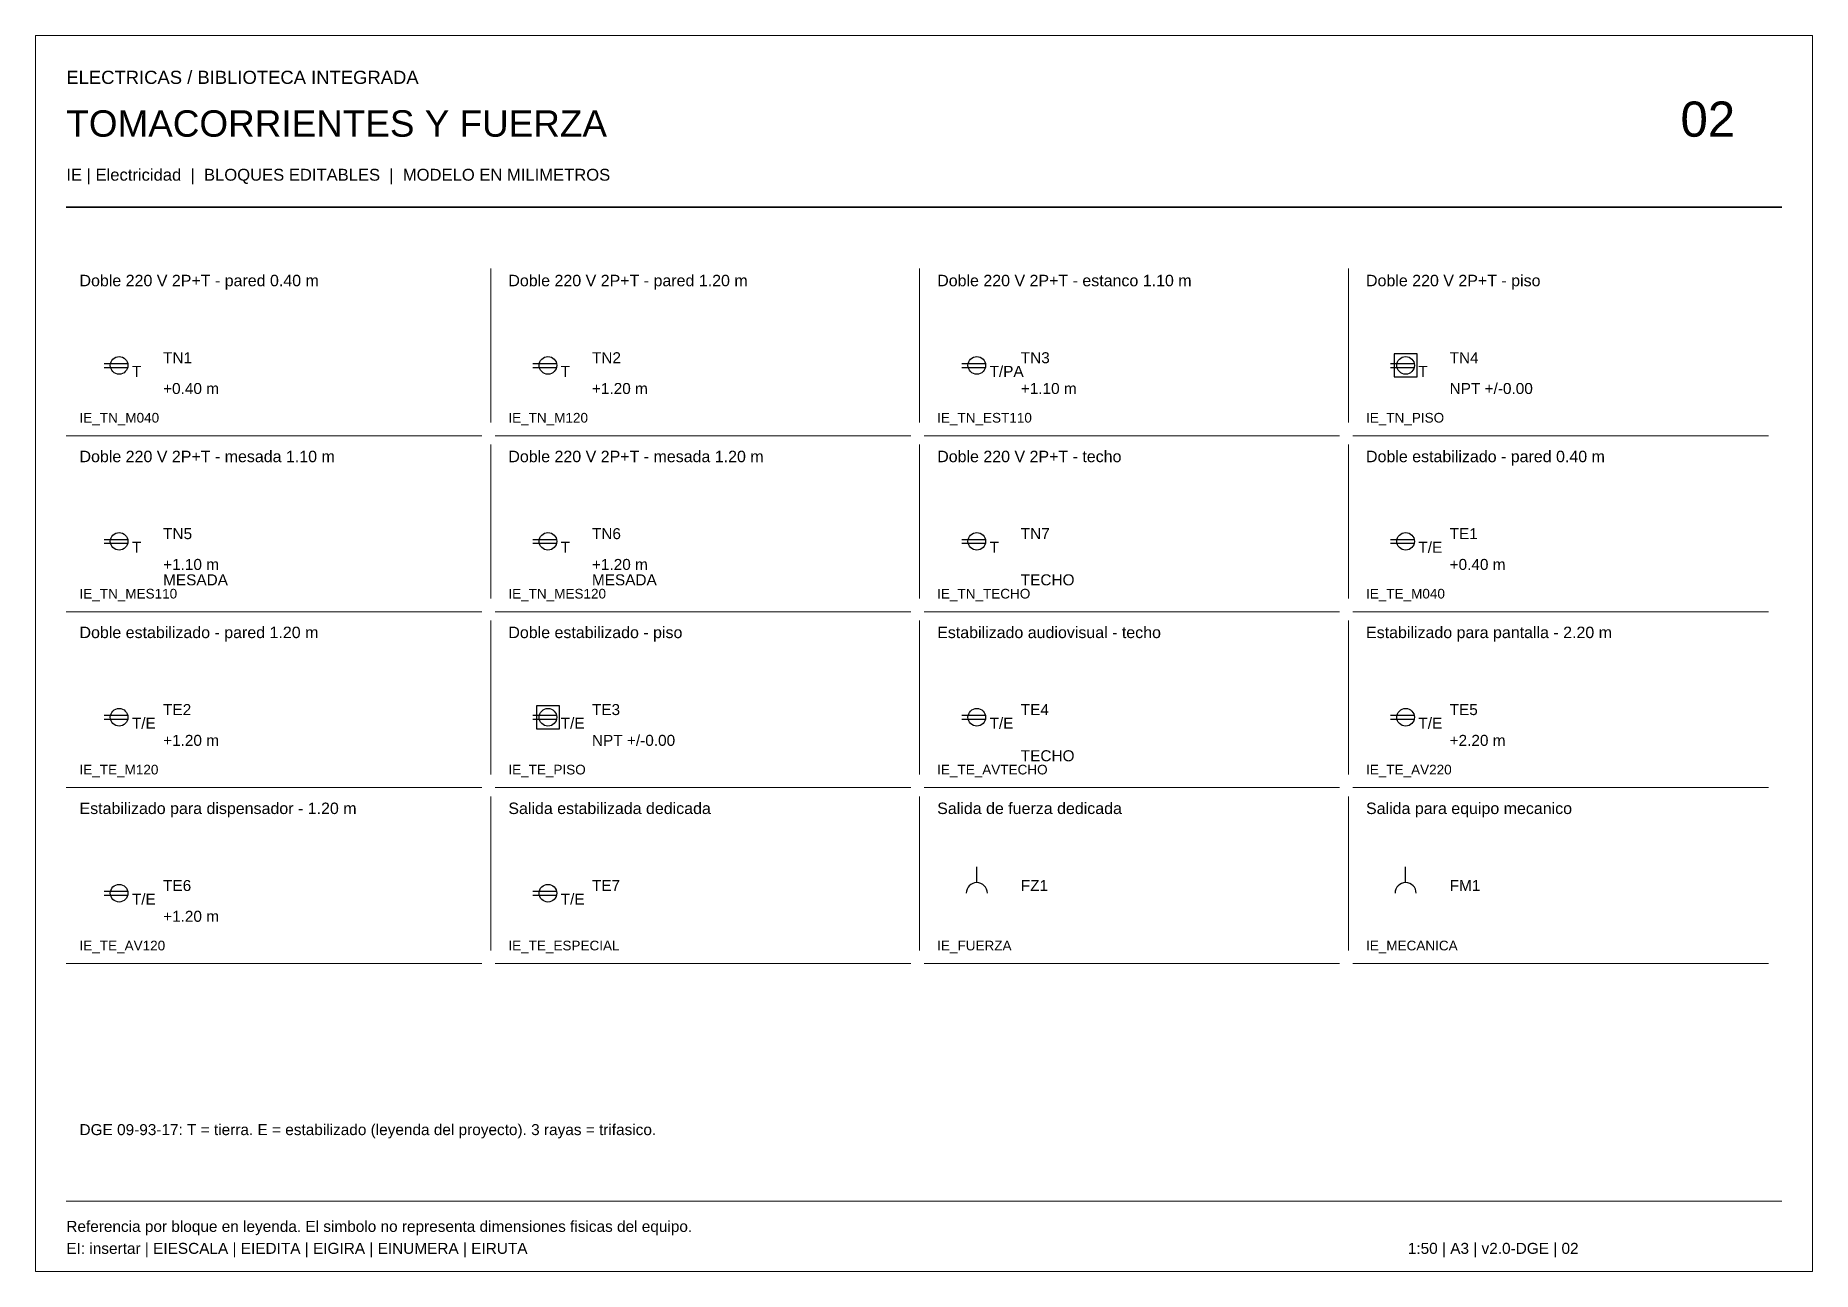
# Model space of a CAD drawing. Header units: millimetres. Extents: x 400 to 200600, y -39600 to -25550.
# Drawn here: x 22900 to 43100, y -39600 to -25550 of the extents above; entities that cross this region are included whole.
import ezdxf

# ---------------------------------------------------------------- set-up
doc = ezdxf.new("R2010")
doc.units = ezdxf.units.MM
for name, color, linetype, lineweight in [('EIC-CATALOGO', 7, 'Continuous', 18), ('EIC-MARCO', 8, 'Continuous', 13), ('IE-FUERZA', 14, 'Continuous', 30), ('IE-TOMAS-ESTABILIZADOS', 14, 'Continuous', 25), ('IE-TOMAS-NORMALES', 7, 'Continuous', 25)]:
    doc.layers.add(name, color=color, linetype=linetype, lineweight=lineweight)
doc.styles.add('EI_TEXTO', font='arial.ttf')

msp = doc.modelspace()

# ---------------------------------------------------------------- texts
at = {"layer": 'EIC-CATALOGO', "color": 34, "style": 'EI_TEXTO'}
for s, height, p in [('ELECTRICAS / BIBLIOTECA INTEGRADA', 150, (23250, -26100)), ('02', 400, (41600, -26700))]:
    msp.add_text(s, height=height, dxfattribs=at).set_placement(p)
at = {"layer": 'EIC-CATALOGO', "color": 7, "style": 'EI_TEXTO'}
for s, height, p in [('TOMACORRIENTES Y FUERZA', 300, (23250, -26700)), ('IE | Electricidad  |  BLOQUES EDITABLES  |  MODELO EN MILIMETROS', 135, (23250, -27200)), ('Doble 220 V 2P+T - pared 0.40 m', 130, (23400, -28400)), ('Doble 220 V 2P+T - pared 1.20 m', 130, (28275, -28400)), ('Doble 220 V 2P+T - estanco 1.10 m', 130, (33150, -28400)), ('Doble 220 V 2P+T - piso', 130, (38025, -28400)), ('Doble 220 V 2P+T - mesada 1.10 m', 130, (23400, -30400)), ('Doble 220 V 2P+T - mesada 1.20 m', 130, (28275, -30400)), ('Doble 220 V 2P+T - techo', 130, (33150, -30400)), ('Doble estabilizado - pared 0.40 m', 130, (38025, -30400)), ('Doble estabilizado - pared 1.20 m', 130, (23400, -32400)), ('Doble estabilizado - piso', 130, (28275, -32400)), ('Estabilizado audiovisual - techo', 130, (33150, -32400)), ('Estabilizado para pantalla - 2.20 m', 130, (38025, -32400)), ('Estabilizado para dispensador - 1.20 m', 130, (23400, -34400)), ('Salida estabilizada dedicada', 130, (28275, -34400)), ('Salida de fuerza dedicada', 130, (33150, -34400)), ('Salida para equipo mecanico', 130, (38025, -34400)), ('DGE 09-93-17: T = tierra. E = estabilizado (leyenda del proyecto). 3 rayas = trifasico.', 125, (23400, -38050)), ('Referencia por bloque en leyenda. El simbolo no representa dimensiones fisicas del equipo.', 125, (23250, -39150)), ('EI: insertar | EIESCALA | EIEDITA | EIGIRA | EINUMERA | EIRUTA', 125, (23250, -39400)), ('1:50 | A3 | v2.0-DGE | 02', 125, (38500, -39400))]:
    msp.add_text(s, height=height, dxfattribs=at).set_placement(p)
at = {"layer": 'EIC-CATALOGO', "color": 8, "style": 'EI_TEXTO'}
for s, p in [('IE_TN_M040', (23400, -29950)), ('IE_TN_M120', (28275, -29950)), ('IE_TN_EST110', (33150, -29950)), ('IE_TN_PISO', (38025, -29950)), ('IE_TN_MES110', (23400, -31950)), ('IE_TN_MES120', (28275, -31950)), ('IE_TN_TECHO', (33150, -31950)), ('IE_TE_M040', (38025, -31950)), ('IE_TE_M120', (23400, -33950)), ('IE_TE_PISO', (28275, -33950)), ('IE_TE_AVTECHO', (33150, -33950)), ('IE_TE_AV220', (38025, -33950)), ('IE_TE_AV120', (23400, -35950)), ('IE_TE_ESPECIAL', (28275, -35950)), ('IE_FUERZA', (33150, -35950)), ('IE_MECANICA', (38025, -35950))]:
    msp.add_text(s, height=110, dxfattribs=at).set_placement(p)

# ---------------------------------------------------------------- blocks, each defined once
blk = doc.blocks.new('IE_TN_M040')
at = {"color": 0, "lineweight": -2}
for p, q in [((-3.4, 0.45), (1.95, 0.45)), ((-3.4, -0.45), (1.95, -0.45))]:
    blk.add_line(p, q, dxfattribs=at)
blk.add_circle((0, 0), 2, dxfattribs=at)
at = {"color": 0, "style": 'EI_TEXTO', "flags": 1}
for tag in ['ALIMENTACION', 'TIPO', 'TABLERO', 'TENSION', 'SISTEMA', 'OBSERVACIONES', 'CONFIGURACION', 'CORRIENTE', 'CLASE_REFERENCIA', 'DESCRIPCION', 'MONTAJE', 'NORMA', 'PAGINA_DGE', 'NUM_TOMAS', 'IP']:
    blk.add_attdef(tag, (0, 0), '', height=2.5, dxfattribs=at)
at = {"color": 0, "style": 'EI_TEXTO'}
for tag, p in [('CODIGO', (10, 0.5)), ('DISTINTIVO', (2.9, -2.6)), ('ALTURA', (10, -6.5)), ('CIRCUITO', (10, -3)), ('NOTA_MONTAJE', (10, -10))]:
    blk.add_attdef(tag, p, '', height=2.5, dxfattribs=at)
blk = doc.blocks.new('IE_TN_M120')
at = {"color": 0, "lineweight": -2}
for p, q in [((-3.4, 0.45), (1.95, 0.45)), ((-3.4, -0.45), (1.95, -0.45))]:
    blk.add_line(p, q, dxfattribs=at)
blk.add_circle((0, 0), 2, dxfattribs=at)
at = {"color": 0, "style": 'EI_TEXTO', "flags": 1}
for tag in ['ALIMENTACION', 'TIPO', 'TABLERO', 'TENSION', 'SISTEMA', 'OBSERVACIONES', 'CONFIGURACION', 'CORRIENTE', 'CLASE_REFERENCIA', 'DESCRIPCION', 'MONTAJE', 'NORMA', 'PAGINA_DGE', 'NUM_TOMAS', 'IP']:
    blk.add_attdef(tag, (0, 0), '', height=2.5, dxfattribs=at)
at = {"color": 0, "style": 'EI_TEXTO'}
for tag, p in [('CODIGO', (10, 0.5)), ('DISTINTIVO', (2.9, -2.6)), ('ALTURA', (10, -6.5)), ('CIRCUITO', (10, -3)), ('NOTA_MONTAJE', (10, -10))]:
    blk.add_attdef(tag, p, '', height=2.5, dxfattribs=at)
blk = doc.blocks.new('IE_TN_EST110')
at = {"color": 0, "lineweight": -2}
for p, q in [((-3.4, 0.45), (1.95, 0.45)), ((-3.4, -0.45), (1.95, -0.45))]:
    blk.add_line(p, q, dxfattribs=at)
blk.add_circle((0, 0), 2, dxfattribs=at)
at = {"color": 0, "style": 'EI_TEXTO', "flags": 1}
for tag in ['ALIMENTACION', 'TIPO', 'TABLERO', 'TENSION', 'SISTEMA', 'OBSERVACIONES', 'CONFIGURACION', 'CORRIENTE', 'CLASE_REFERENCIA', 'DESCRIPCION', 'MONTAJE', 'NORMA', 'PAGINA_DGE', 'NUM_TOMAS', 'IP']:
    blk.add_attdef(tag, (0, 0), '', height=2.5, dxfattribs=at)
at = {"color": 0, "style": 'EI_TEXTO'}
for tag, p in [('CODIGO', (10, 0.5)), ('DISTINTIVO', (2.9, -2.6)), ('ALTURA', (10, -6.5)), ('CIRCUITO', (10, -3)), ('NOTA_MONTAJE', (10, -10))]:
    blk.add_attdef(tag, p, '', height=2.5, dxfattribs=at)
blk = doc.blocks.new('IE_TN_PISO')
at = {"color": 0, "lineweight": -2}
for p, q in [((-3.4, 0.45), (1.95, 0.45)), ((-3.4, -0.45), (1.95, -0.45))]:
    blk.add_line(p, q, dxfattribs=at)
blk.add_lwpolyline([(-2.6, -2.6), (2.6, -2.6), (2.6, 2.6), (-2.6, 2.6)], close=True, dxfattribs=at)
blk.add_circle((0, 0), 2, dxfattribs=at)
at = {"color": 0, "style": 'EI_TEXTO', "flags": 1}
for tag in ['ALIMENTACION', 'TIPO', 'TABLERO', 'TENSION', 'SISTEMA', 'OBSERVACIONES', 'CONFIGURACION', 'CORRIENTE', 'CLASE_REFERENCIA', 'DESCRIPCION', 'MONTAJE', 'NORMA', 'PAGINA_DGE', 'NUM_TOMAS', 'IP']:
    blk.add_attdef(tag, (0, 0), '', height=2.5, dxfattribs=at)
at = {"color": 0, "style": 'EI_TEXTO'}
for tag, p in [('CODIGO', (10, 0.5)), ('DISTINTIVO', (2.9, -2.6)), ('ALTURA', (10, -6.5)), ('CIRCUITO', (10, -3)), ('NOTA_MONTAJE', (10, -10))]:
    blk.add_attdef(tag, p, '', height=2.5, dxfattribs=at)
blk = doc.blocks.new('IE_TN_MES110')
at = {"color": 0, "lineweight": -2}
for p, q in [((-3.4, 0.45), (1.95, 0.45)), ((-3.4, -0.45), (1.95, -0.45))]:
    blk.add_line(p, q, dxfattribs=at)
blk.add_circle((0, 0), 2, dxfattribs=at)
at = {"color": 0, "style": 'EI_TEXTO', "flags": 1}
for tag in ['ALIMENTACION', 'TIPO', 'TABLERO', 'TENSION', 'SISTEMA', 'OBSERVACIONES', 'CONFIGURACION', 'CORRIENTE', 'CLASE_REFERENCIA', 'DESCRIPCION', 'MONTAJE', 'NORMA', 'PAGINA_DGE', 'NUM_TOMAS', 'IP']:
    blk.add_attdef(tag, (0, 0), '', height=2.5, dxfattribs=at)
at = {"color": 0, "style": 'EI_TEXTO'}
for tag, p in [('CODIGO', (10, 0.5)), ('DISTINTIVO', (2.9, -2.6)), ('ALTURA', (10, -6.5)), ('CIRCUITO', (10, -3)), ('NOTA_MONTAJE', (10, -10))]:
    blk.add_attdef(tag, p, '', height=2.5, dxfattribs=at)
blk = doc.blocks.new('IE_TN_MES120')
at = {"color": 0, "lineweight": -2}
for p, q in [((-3.4, 0.45), (1.95, 0.45)), ((-3.4, -0.45), (1.95, -0.45))]:
    blk.add_line(p, q, dxfattribs=at)
blk.add_circle((0, 0), 2, dxfattribs=at)
at = {"color": 0, "style": 'EI_TEXTO', "flags": 1}
for tag in ['ALIMENTACION', 'TIPO', 'TABLERO', 'TENSION', 'SISTEMA', 'OBSERVACIONES', 'CONFIGURACION', 'CORRIENTE', 'CLASE_REFERENCIA', 'DESCRIPCION', 'MONTAJE', 'NORMA', 'PAGINA_DGE', 'NUM_TOMAS', 'IP']:
    blk.add_attdef(tag, (0, 0), '', height=2.5, dxfattribs=at)
at = {"color": 0, "style": 'EI_TEXTO'}
for tag, p in [('CODIGO', (10, 0.5)), ('DISTINTIVO', (2.9, -2.6)), ('ALTURA', (10, -6.5)), ('CIRCUITO', (10, -3)), ('NOTA_MONTAJE', (10, -10))]:
    blk.add_attdef(tag, p, '', height=2.5, dxfattribs=at)
blk = doc.blocks.new('IE_TN_TECHO')
at = {"color": 0, "lineweight": -2}
for p, q in [((-3.4, 0.45), (1.95, 0.45)), ((-3.4, -0.45), (1.95, -0.45))]:
    blk.add_line(p, q, dxfattribs=at)
blk.add_circle((0, 0), 2, dxfattribs=at)
at = {"color": 0, "style": 'EI_TEXTO', "flags": 1}
for tag in ['ALIMENTACION', 'TIPO', 'TABLERO', 'TENSION', 'SISTEMA', 'OBSERVACIONES', 'CONFIGURACION', 'CORRIENTE', 'CLASE_REFERENCIA', 'DESCRIPCION', 'MONTAJE', 'NORMA', 'PAGINA_DGE', 'NUM_TOMAS', 'IP']:
    blk.add_attdef(tag, (0, 0), '', height=2.5, dxfattribs=at)
at = {"color": 0, "style": 'EI_TEXTO'}
for tag, p in [('CODIGO', (10, 0.5)), ('DISTINTIVO', (2.9, -2.6)), ('ALTURA', (10, -6.5)), ('CIRCUITO', (10, -3)), ('NOTA_MONTAJE', (10, -10))]:
    blk.add_attdef(tag, p, '', height=2.5, dxfattribs=at)
blk = doc.blocks.new('IE_TE_M040')
at = {"color": 0, "lineweight": -2}
for p, q in [((-3.4, 0.45), (1.95, 0.45)), ((-3.4, -0.45), (1.95, -0.45))]:
    blk.add_line(p, q, dxfattribs=at)
blk.add_circle((0, 0), 2, dxfattribs=at)
at = {"color": 0, "style": 'EI_TEXTO', "flags": 1}
for tag in ['ALIMENTACION', 'TIPO', 'TABLERO', 'TENSION', 'SISTEMA', 'OBSERVACIONES', 'CONFIGURACION', 'CORRIENTE', 'CLASE_REFERENCIA', 'DESCRIPCION', 'MONTAJE', 'NORMA', 'PAGINA_DGE', 'NUM_TOMAS', 'IP']:
    blk.add_attdef(tag, (0, 0), '', height=2.5, dxfattribs=at)
at = {"color": 0, "style": 'EI_TEXTO'}
for tag, p in [('CODIGO', (10, 0.5)), ('DISTINTIVO', (2.9, -2.6)), ('ALTURA', (10, -6.5)), ('CIRCUITO', (10, -3)), ('NOTA_MONTAJE', (10, -10))]:
    blk.add_attdef(tag, p, '', height=2.5, dxfattribs=at)
blk = doc.blocks.new('IE_TE_M120')
at = {"color": 0, "lineweight": -2}
for p, q in [((-3.4, 0.45), (1.95, 0.45)), ((-3.4, -0.45), (1.95, -0.45))]:
    blk.add_line(p, q, dxfattribs=at)
blk.add_circle((0, 0), 2, dxfattribs=at)
at = {"color": 0, "style": 'EI_TEXTO', "flags": 1}
for tag in ['ALIMENTACION', 'TIPO', 'TABLERO', 'TENSION', 'SISTEMA', 'OBSERVACIONES', 'CONFIGURACION', 'CORRIENTE', 'CLASE_REFERENCIA', 'DESCRIPCION', 'MONTAJE', 'NORMA', 'PAGINA_DGE', 'NUM_TOMAS', 'IP']:
    blk.add_attdef(tag, (0, 0), '', height=2.5, dxfattribs=at)
at = {"color": 0, "style": 'EI_TEXTO'}
for tag, p in [('CODIGO', (10, 0.5)), ('DISTINTIVO', (2.9, -2.6)), ('ALTURA', (10, -6.5)), ('CIRCUITO', (10, -3)), ('NOTA_MONTAJE', (10, -10))]:
    blk.add_attdef(tag, p, '', height=2.5, dxfattribs=at)
blk = doc.blocks.new('IE_TE_PISO')
at = {"color": 0, "lineweight": -2}
for p, q in [((-3.4, 0.45), (1.95, 0.45)), ((-3.4, -0.45), (1.95, -0.45))]:
    blk.add_line(p, q, dxfattribs=at)
blk.add_lwpolyline([(-2.6, -2.6), (2.6, -2.6), (2.6, 2.6), (-2.6, 2.6)], close=True, dxfattribs=at)
blk.add_circle((0, 0), 2, dxfattribs=at)
at = {"color": 0, "style": 'EI_TEXTO', "flags": 1}
for tag in ['ALIMENTACION', 'TIPO', 'TABLERO', 'TENSION', 'SISTEMA', 'OBSERVACIONES', 'CONFIGURACION', 'CORRIENTE', 'CLASE_REFERENCIA', 'DESCRIPCION', 'MONTAJE', 'NORMA', 'PAGINA_DGE', 'NUM_TOMAS', 'IP']:
    blk.add_attdef(tag, (0, 0), '', height=2.5, dxfattribs=at)
at = {"color": 0, "style": 'EI_TEXTO'}
for tag, p in [('CODIGO', (10, 0.5)), ('DISTINTIVO', (2.9, -2.6)), ('ALTURA', (10, -6.5)), ('CIRCUITO', (10, -3)), ('NOTA_MONTAJE', (10, -10))]:
    blk.add_attdef(tag, p, '', height=2.5, dxfattribs=at)
blk = doc.blocks.new('IE_TE_AVTECHO')
at = {"color": 0, "lineweight": -2}
for p, q in [((-3.4, 0.45), (1.95, 0.45)), ((-3.4, -0.45), (1.95, -0.45))]:
    blk.add_line(p, q, dxfattribs=at)
blk.add_circle((0, 0), 2, dxfattribs=at)
at = {"color": 0, "style": 'EI_TEXTO', "flags": 1}
for tag in ['ALIMENTACION', 'TIPO', 'TABLERO', 'TENSION', 'SISTEMA', 'OBSERVACIONES', 'CONFIGURACION', 'CORRIENTE', 'CLASE_REFERENCIA', 'DESCRIPCION', 'MONTAJE', 'NORMA', 'PAGINA_DGE', 'NUM_TOMAS', 'IP']:
    blk.add_attdef(tag, (0, 0), '', height=2.5, dxfattribs=at)
at = {"color": 0, "style": 'EI_TEXTO'}
for tag, p in [('CODIGO', (10, 0.5)), ('DISTINTIVO', (2.9, -2.6)), ('ALTURA', (10, -6.5)), ('CIRCUITO', (10, -3)), ('NOTA_MONTAJE', (10, -10))]:
    blk.add_attdef(tag, p, '', height=2.5, dxfattribs=at)
blk = doc.blocks.new('IE_TE_AV220')
at = {"color": 0, "lineweight": -2}
for p, q in [((-3.4, 0.45), (1.95, 0.45)), ((-3.4, -0.45), (1.95, -0.45))]:
    blk.add_line(p, q, dxfattribs=at)
blk.add_circle((0, 0), 2, dxfattribs=at)
at = {"color": 0, "style": 'EI_TEXTO', "flags": 1}
for tag in ['ALIMENTACION', 'TIPO', 'TABLERO', 'TENSION', 'SISTEMA', 'OBSERVACIONES', 'CONFIGURACION', 'CORRIENTE', 'CLASE_REFERENCIA', 'DESCRIPCION', 'MONTAJE', 'NORMA', 'PAGINA_DGE', 'NUM_TOMAS', 'IP']:
    blk.add_attdef(tag, (0, 0), '', height=2.5, dxfattribs=at)
at = {"color": 0, "style": 'EI_TEXTO'}
for tag, p in [('CODIGO', (10, 0.5)), ('DISTINTIVO', (2.9, -2.6)), ('ALTURA', (10, -6.5)), ('CIRCUITO', (10, -3)), ('NOTA_MONTAJE', (10, -10))]:
    blk.add_attdef(tag, p, '', height=2.5, dxfattribs=at)
blk = doc.blocks.new('IE_TE_AV120')
at = {"color": 0, "lineweight": -2}
for p, q in [((-3.4, 0.45), (1.95, 0.45)), ((-3.4, -0.45), (1.95, -0.45))]:
    blk.add_line(p, q, dxfattribs=at)
blk.add_circle((0, 0), 2, dxfattribs=at)
at = {"color": 0, "style": 'EI_TEXTO', "flags": 1}
for tag in ['ALIMENTACION', 'TIPO', 'TABLERO', 'TENSION', 'SISTEMA', 'OBSERVACIONES', 'CONFIGURACION', 'CORRIENTE', 'CLASE_REFERENCIA', 'DESCRIPCION', 'MONTAJE', 'NORMA', 'PAGINA_DGE', 'NUM_TOMAS', 'IP']:
    blk.add_attdef(tag, (0, 0), '', height=2.5, dxfattribs=at)
at = {"color": 0, "style": 'EI_TEXTO'}
for tag, p in [('CODIGO', (10, 0.5)), ('DISTINTIVO', (2.9, -2.6)), ('ALTURA', (10, -6.5)), ('CIRCUITO', (10, -3)), ('NOTA_MONTAJE', (10, -10))]:
    blk.add_attdef(tag, p, '', height=2.5, dxfattribs=at)
blk = doc.blocks.new('IE_TE_ESPECIAL')
at = {"color": 0, "lineweight": -2}
for p, q in [((-3.4, 0.45), (1.95, 0.45)), ((-3.4, -0.45), (1.95, -0.45))]:
    blk.add_line(p, q, dxfattribs=at)
blk.add_circle((0, 0), 2, dxfattribs=at)
at = {"color": 0, "style": 'EI_TEXTO', "flags": 1}
for tag in ['ALIMENTACION', 'TIPO', 'TABLERO', 'TENSION', 'SISTEMA', 'OBSERVACIONES', 'CONFIGURACION', 'CORRIENTE', 'CLASE_REFERENCIA', 'DESCRIPCION', 'MONTAJE', 'NORMA', 'PAGINA_DGE', 'NUM_TOMAS', 'IP']:
    blk.add_attdef(tag, (0, 0), '', height=2.5, dxfattribs=at)
at = {"color": 0, "style": 'EI_TEXTO'}
for tag, p in [('CODIGO', (10, 0.5)), ('DISTINTIVO', (2.9, -2.6)), ('ALTURA', (10, -6.5)), ('CIRCUITO', (10, -3)), ('NOTA_MONTAJE', (10, -10))]:
    blk.add_attdef(tag, p, '', height=2.5, dxfattribs=at)
blk = doc.blocks.new('IE_FUERZA')
at = {"color": 0, "lineweight": -2}
blk.add_line((0, 2.4), (0, 6), dxfattribs=at)
blk.add_arc((0, 0), 2.4, 0, 180, dxfattribs=at)
at = {"color": 0, "style": 'EI_TEXTO', "flags": 1}
for tag in ['TIPO', 'TABLERO', 'TENSION', 'SISTEMA', 'OBSERVACIONES', 'CLASE_REFERENCIA', 'DESCRIPCION', 'MONTAJE', 'NORMA', 'FASES', 'POTENCIA', 'EQUIPO', 'PAGINA_DGE']:
    blk.add_attdef(tag, (0, 0), '', height=2.5, dxfattribs=at)
at = {"color": 0, "style": 'EI_TEXTO'}
for tag, p in [('CODIGO', (10, 0.5)), ('ALTURA', (10, -6.5)), ('CIRCUITO', (10, -3))]:
    blk.add_attdef(tag, p, '', height=2.5, dxfattribs=at)
blk = doc.blocks.new('IE_MECANICA')
at = {"color": 0, "lineweight": -2}
blk.add_line((0, 2.4), (0, 6), dxfattribs=at)
blk.add_arc((0, 0), 2.4, 0, 180, dxfattribs=at)
at = {"color": 0, "style": 'EI_TEXTO', "flags": 1}
for tag in ['TIPO', 'TABLERO', 'TENSION', 'SISTEMA', 'OBSERVACIONES', 'CLASE_REFERENCIA', 'DESCRIPCION', 'MONTAJE', 'NORMA', 'FASES', 'POTENCIA', 'EQUIPO', 'PAGINA_DGE']:
    blk.add_attdef(tag, (0, 0), '', height=2.5, dxfattribs=at)
at = {"color": 0, "style": 'EI_TEXTO'}
for tag, p in [('CODIGO', (10, 0.5)), ('ALTURA', (10, -6.5)), ('CIRCUITO', (10, -3))]:
    blk.add_attdef(tag, p, '', height=2.5, dxfattribs=at)

# ---------------------------------------------------------------- linework, layer by layer
at = {"layer": 'EIC-MARCO', "color": 34, "lineweight": 35}
msp.add_line((23250, -27500), (42750, -27500), dxfattribs=at)
at = {"layer": 'EIC-MARCO', "color": 8, "lineweight": 13}
for p, q in [((28075, -29950), (28075, -28200)), ((32950, -29950), (32950, -28200)), ((37825, -29950), (37825, -28200)), ((23250, -30100), (27975, -30100)), ((28075, -31950), (28075, -30200)), ((28125, -30100), (32850, -30100)), ((32950, -31950), (32950, -30200)), ((33000, -30100), (37725, -30100)), ((37825, -31950), (37825, -30200)), ((37875, -30100), (42600, -30100)), ((23250, -32100), (27975, -32100)), ((28125, -32100), (32850, -32100)), ((33000, -32100), (37725, -32100)), ((37875, -32100), (42600, -32100)), ((28075, -33950), (28075, -32200)), ((32950, -33950), (32950, -32200)), ((37825, -33950), (37825, -32200)), ((23250, -34100), (27975, -34100)), ((28125, -34100), (32850, -34100)), ((33000, -34100), (37725, -34100)), ((37875, -34100), (42600, -34100)), ((28075, -35950), (28075, -34200)), ((32950, -35950), (32950, -34200)), ((37825, -35950), (37825, -34200)), ((23250, -36100), (27975, -36100)), ((28125, -36100), (32850, -36100)), ((33000, -36100), (37725, -36100)), ((37875, -36100), (42600, -36100)), ((23250, -38800), (42750, -38800))]:
    msp.add_line(p, q, dxfattribs=at)
at = {"layer": 'EIC-MARCO'}
msp.add_lwpolyline([(22900, -39600), (43100, -39600), (43100, -25550), (22900, -25550)], close=True, dxfattribs=at)

# ---------------------------------------------------------------- block references
at = {"layer": 'IE-FUERZA'}
ref = msp.add_blockref('IE_FUERZA', (33600, -35300), dxfattribs=dict(at, xscale=50, yscale=50, zscale=50))
ref.add_attrib('CODIGO', 'FZ1', (34100, -35275), dxfattribs={"layer": '0', "height": 125, "style": 'EI_TEXTO'})
ref = msp.add_blockref('IE_MECANICA', (38475, -35300), dxfattribs=dict(at, xscale=50, yscale=50, zscale=50))
ref.add_attrib('CODIGO', 'FM1', (38975, -35275), dxfattribs={"layer": '0', "height": 125, "style": 'EI_TEXTO'})
at = {"layer": 'IE-TOMAS-ESTABILIZADOS'}
ref = msp.add_blockref('IE_TE_M040', (38475, -31300), dxfattribs=dict(at, xscale=50, yscale=50, zscale=50))
ref.add_attrib('CODIGO', 'TE1', (38975, -31275), dxfattribs={"layer": '0', "height": 125, "style": 'EI_TEXTO'})
ref.add_attrib('ALTURA', '+0.40 m', (38975, -31625), dxfattribs={"layer": '0', "height": 125, "style": 'EI_TEXTO'})
ref.add_attrib('DISTINTIVO', 'T/E', (38620, -31430), dxfattribs={"layer": '0', "height": 125, "style": 'EI_TEXTO'})
ref = msp.add_blockref('IE_TE_M120', (23850, -33300), dxfattribs=dict(at, xscale=50, yscale=50, zscale=50))
ref.add_attrib('CODIGO', 'TE2', (24350, -33275), dxfattribs={"layer": '0', "height": 125, "style": 'EI_TEXTO'})
ref.add_attrib('ALTURA', '+1.20 m', (24350, -33625), dxfattribs={"layer": '0', "height": 125, "style": 'EI_TEXTO'})
ref.add_attrib('DISTINTIVO', 'T/E', (23995, -33430), dxfattribs={"layer": '0', "height": 125, "style": 'EI_TEXTO'})
ref = msp.add_blockref('IE_TE_PISO', (28725, -33300), dxfattribs=dict(at, xscale=50, yscale=50, zscale=50))
ref.add_attrib('CODIGO', 'TE3', (29225, -33275), dxfattribs={"layer": '0', "height": 125, "style": 'EI_TEXTO'})
ref.add_attrib('ALTURA', 'NPT +/-0.00', (29225, -33625), dxfattribs={"layer": '0', "height": 125, "style": 'EI_TEXTO'})
ref.add_attrib('DISTINTIVO', 'T/E', (28870, -33430), dxfattribs={"layer": '0', "height": 125, "style": 'EI_TEXTO'})
ref = msp.add_blockref('IE_TE_AVTECHO', (33600, -33300), dxfattribs=dict(at, xscale=50, yscale=50, zscale=50))
ref.add_attrib('CODIGO', 'TE4', (34100, -33275), dxfattribs={"layer": '0', "height": 125, "style": 'EI_TEXTO'})
ref.add_attrib('DISTINTIVO', 'T/E', (33745, -33430), dxfattribs={"layer": '0', "height": 125, "style": 'EI_TEXTO'})
ref.add_attrib('NOTA_MONTAJE', 'TECHO', (34100, -33800), dxfattribs={"layer": '0', "height": 125, "style": 'EI_TEXTO'})
ref = msp.add_blockref('IE_TE_AV220', (38475, -33300), dxfattribs=dict(at, xscale=50, yscale=50, zscale=50))
ref.add_attrib('CODIGO', 'TE5', (38975, -33275), dxfattribs={"layer": '0', "height": 125, "style": 'EI_TEXTO'})
ref.add_attrib('ALTURA', '+2.20 m', (38975, -33625), dxfattribs={"layer": '0', "height": 125, "style": 'EI_TEXTO'})
ref.add_attrib('DISTINTIVO', 'T/E', (38620, -33430), dxfattribs={"layer": '0', "height": 125, "style": 'EI_TEXTO'})
ref = msp.add_blockref('IE_TE_AV120', (23850, -35300), dxfattribs=dict(at, xscale=50, yscale=50, zscale=50))
ref.add_attrib('CODIGO', 'TE6', (24350, -35275), dxfattribs={"layer": '0', "height": 125, "style": 'EI_TEXTO'})
ref.add_attrib('ALTURA', '+1.20 m', (24350, -35625), dxfattribs={"layer": '0', "height": 125, "style": 'EI_TEXTO'})
ref.add_attrib('DISTINTIVO', 'T/E', (23995, -35430), dxfattribs={"layer": '0', "height": 125, "style": 'EI_TEXTO'})
ref = msp.add_blockref('IE_TE_ESPECIAL', (28725, -35300), dxfattribs=dict(at, xscale=50, yscale=50, zscale=50))
ref.add_attrib('CODIGO', 'TE7', (29225, -35275), dxfattribs={"layer": '0', "height": 125, "style": 'EI_TEXTO'})
ref.add_attrib('DISTINTIVO', 'T/E', (28870, -35430), dxfattribs={"layer": '0', "height": 125, "style": 'EI_TEXTO'})
at = {"layer": 'IE-TOMAS-NORMALES'}
ref = msp.add_blockref('IE_TN_M040', (23850, -29300), dxfattribs=dict(at, xscale=50, yscale=50, zscale=50))
ref.add_attrib('CODIGO', 'TN1', (24350, -29275), dxfattribs={"layer": '0', "height": 125, "style": 'EI_TEXTO'})
ref.add_attrib('ALTURA', '+0.40 m', (24350, -29625), dxfattribs={"layer": '0', "height": 125, "style": 'EI_TEXTO'})
ref.add_attrib('DISTINTIVO', 'T', (23995, -29430), dxfattribs={"layer": '0', "height": 125, "style": 'EI_TEXTO'})
ref = msp.add_blockref('IE_TN_M120', (28725, -29300), dxfattribs=dict(at, xscale=50, yscale=50, zscale=50))
ref.add_attrib('CODIGO', 'TN2', (29225, -29275), dxfattribs={"layer": '0', "height": 125, "style": 'EI_TEXTO'})
ref.add_attrib('ALTURA', '+1.20 m', (29225, -29625), dxfattribs={"layer": '0', "height": 125, "style": 'EI_TEXTO'})
ref.add_attrib('DISTINTIVO', 'T', (28870, -29430), dxfattribs={"layer": '0', "height": 125, "style": 'EI_TEXTO'})
ref = msp.add_blockref('IE_TN_EST110', (33600, -29300), dxfattribs=dict(at, xscale=50, yscale=50, zscale=50))
ref.add_attrib('CODIGO', 'TN3', (34100, -29275), dxfattribs={"layer": '0', "height": 125, "style": 'EI_TEXTO'})
ref.add_attrib('ALTURA', '+1.10 m', (34100, -29625), dxfattribs={"layer": '0', "height": 125, "style": 'EI_TEXTO'})
ref.add_attrib('DISTINTIVO', 'T/PA', (33745, -29430), dxfattribs={"layer": '0', "height": 125, "style": 'EI_TEXTO'})
ref = msp.add_blockref('IE_TN_PISO', (38475, -29300), dxfattribs=dict(at, xscale=50, yscale=50, zscale=50))
ref.add_attrib('CODIGO', 'TN4', (38975, -29275), dxfattribs={"layer": '0', "height": 125, "style": 'EI_TEXTO'})
ref.add_attrib('ALTURA', 'NPT +/-0.00', (38975, -29625), dxfattribs={"layer": '0', "height": 125, "style": 'EI_TEXTO'})
ref.add_attrib('DISTINTIVO', 'T', (38620, -29430), dxfattribs={"layer": '0', "height": 125, "style": 'EI_TEXTO'})
ref = msp.add_blockref('IE_TN_MES110', (23850, -31300), dxfattribs=dict(at, xscale=50, yscale=50, zscale=50))
ref.add_attrib('CODIGO', 'TN5', (24350, -31275), dxfattribs={"layer": '0', "height": 125, "style": 'EI_TEXTO'})
ref.add_attrib('ALTURA', '+1.10 m', (24350, -31625), dxfattribs={"layer": '0', "height": 125, "style": 'EI_TEXTO'})
ref.add_attrib('DISTINTIVO', 'T', (23995, -31430), dxfattribs={"layer": '0', "height": 125, "style": 'EI_TEXTO'})
ref.add_attrib('NOTA_MONTAJE', 'MESADA', (24350, -31800), dxfattribs={"layer": '0', "height": 125, "style": 'EI_TEXTO'})
ref = msp.add_blockref('IE_TN_MES120', (28725, -31300), dxfattribs=dict(at, xscale=50, yscale=50, zscale=50))
ref.add_attrib('CODIGO', 'TN6', (29225, -31275), dxfattribs={"layer": '0', "height": 125, "style": 'EI_TEXTO'})
ref.add_attrib('ALTURA', '+1.20 m', (29225, -31625), dxfattribs={"layer": '0', "height": 125, "style": 'EI_TEXTO'})
ref.add_attrib('DISTINTIVO', 'T', (28870, -31430), dxfattribs={"layer": '0', "height": 125, "style": 'EI_TEXTO'})
ref.add_attrib('NOTA_MONTAJE', 'MESADA', (29225, -31800), dxfattribs={"layer": '0', "height": 125, "style": 'EI_TEXTO'})
ref = msp.add_blockref('IE_TN_TECHO', (33600, -31300), dxfattribs=dict(at, xscale=50, yscale=50, zscale=50))
ref.add_attrib('CODIGO', 'TN7', (34100, -31275), dxfattribs={"layer": '0', "height": 125, "style": 'EI_TEXTO'})
ref.add_attrib('DISTINTIVO', 'T', (33745, -31430), dxfattribs={"layer": '0', "height": 125, "style": 'EI_TEXTO'})
ref.add_attrib('NOTA_MONTAJE', 'TECHO', (34100, -31800), dxfattribs={"layer": '0', "height": 125, "style": 'EI_TEXTO'})

msp.set_redraw_order([(e.dxf.handle, doc.entitydb.next_handle()) for e in msp.query("TEXT MTEXT ATTDEF DIMENSION ARC_DIMENSION")])  # texts and dimensions are drawn at this point

doc.saveas('drawing.dxf')
